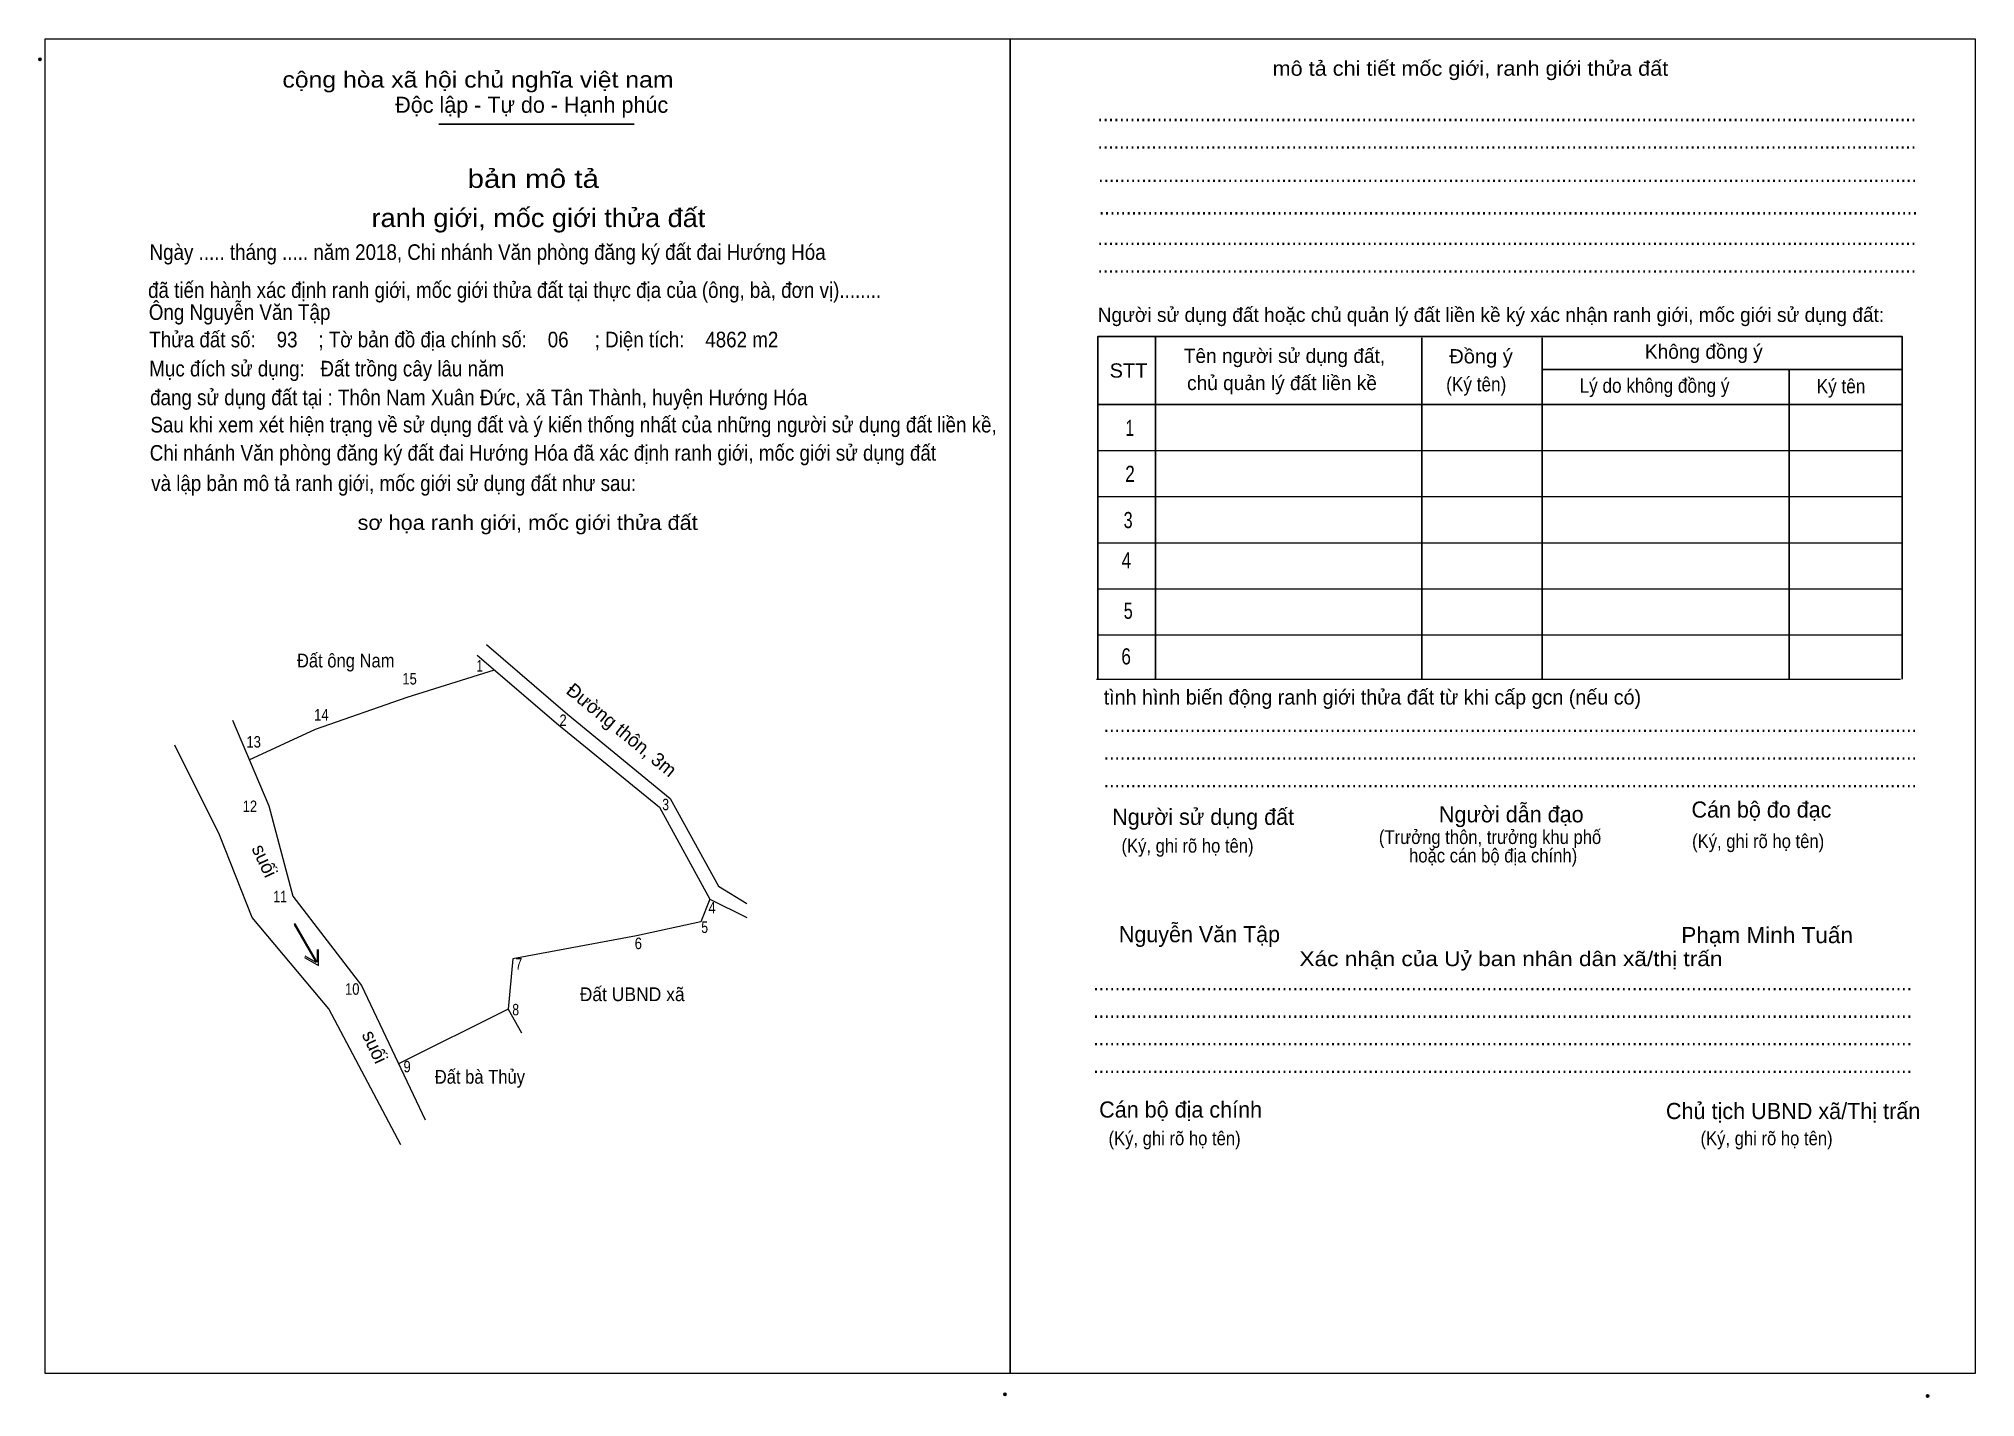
# Model space of a CAD drawing. Header units: metres. Extents: x 538371 to 539991, y 1836405 to 1837284.
# Drawn here: x 538370.8 to 538792.9, y 1836987.6 to 1837283.7 of the extents above; entities that cross this region are included whole.
import ezdxf
from ezdxf.enums import TextEntityAlignment as Align

# ---------------------------------------------------------------- set-up
doc = ezdxf.new("R2010")
doc.units = ezdxf.units.M
doc.header["$PDMODE"] = 32
doc.header["$PDSIZE"] = 0.5
for name, color, linetype, lineweight in [('15', 7, 'Continuous', 13), ('2', 7, 'Continuous', 25), ('35', 7, 'Continuous', 13), ('63', 7, 'Continuous', 13)]:
    doc.layers.add(name, color=color, linetype=linetype, lineweight=lineweight)
doc.layers.add('16', color=7, linetype='Continuous')
doc.layers.add('39', color=7, linetype='Continuous')

msp = doc.modelspace()

# ---------------------------------------------------------------- texts
at = {"layer": '15'}
for s, width, p in [('Đất ông Nam', 0.9, (538437.73, 1837146.7)), ('Đất UBND xã', 0.95, (538500.175, 1837073.96)), ('Đất bà Thủy', 0.9, (538466.97, 1837055.96))]:
    msp.add_text(s, height=3, dxfattribs=dict(at, width=width)).set_placement(p, align=Align.CENTER)
msp.add_text('Đường thôn, 3m', height=3, rotation=320.711, dxfattribs=at).set_placement((538496.915, 1837131.925), align=Align.CENTER)
at = {"layer": '16', "width": 0.9}
for s, p in [('Ngày ..... tháng ..... năm 2018, Chi nhánh Văn phòng đăng ký đất đai Hướng Hóa', (538394.97, 1837235.53)), (' đã tiến hành xác định ranh giới, mốc giới thửa đất tại thực địa của (ông, bà, đơn vị)........', (538393.51, 1837227.25)), ('Ông Nguyễn Văn Tập', (538394.81, 1837222.45)), ('Thửa đất số:    93    ; Tờ bản đồ địa chính số:    06     ; Diện tích:    4862 m2', (538394.91, 1837216.47)), ('Mục đích sử dụng:   Đất trồng cây lâu năm', (538394.91, 1837210.13)), ('đang sử dụng đất tại : Thôn Nam Xuân Đức, xã Tân Thành, huyện Hướng Hóa', (538395.09, 1837203.85)), ('Sau khi xem xét hiện trạng về sử dụng đất và ý kiến thống nhất của những người sử dụng đất liền kề,', (538395.15, 1837197.91)), ('Chi nhánh Văn phòng đăng ký đất đai Hướng Hóa đã xác định ranh giới, mốc giới sử dụng đất', (538395.01, 1837191.77)), (' và lập bản mô tả ranh giới, mốc giới sử dụng đất như sau:', (538394.19, 1837185.15))]:
    msp.add_text(s, height=3.4, dxfattribs=at).set_placement(p)
at = {"layer": '2'}
for s, height, width, p in [('mô tả chi tiết mốc giới, ranh giới thửa đất', 3.21, 1.1, (538682.885, 1837275.67)), ('bản mô tả', 4.014, 1.2, (538478.61, 1837251.23)), ('ranh giới, mốc giới thửa đất', 4.014, 1.1, (538479.735, 1837242.69)), ('1', 3.512, 0.7, (538608.66, 1837197.17)), ('2', 3.512, 0.8, (538608.685, 1837187.15)), ('sơ họa ranh giới, mốc giới thửa đất', 3.21, 1.1, (538477.38, 1837176.67)), ('3', 3.512, 0.75, (538608.28, 1837177.07)), ('4', 3.512, 0.8, (538607.895, 1837168.31)), ('5', 3.512, 0.75, (538608.305, 1837157.29)), ('6', 3.512, 0.8, (538607.845, 1837147.35)), ('(Trưởng thôn, trưởng khu phố', 3.01, 0.9, (538687.17, 1837108.21)), ('hoặc cán bộ địa chính)', 3.01, 0.9, (538687.845, 1837104.19)), ('Xác nhận của Uỷ ban nhân dân xã/thị trấn', 3.21, 1.15, (538691.725, 1837081.59))]:
    msp.add_text(s, height=height, dxfattribs=dict(at, width=width)).set_placement(p, align=Align.CENTER)
for s, height, width, p in [('cộng hòa xã hội chủ nghĩa việt nam', 3.511, 1.15, (538423.93, 1837273.09)), ('........................................................................................................................................................', 3.511, 0.9, (538601.61, 1837265.77)), ('........................................................................................................................................................', 3.511, 0.9, (538601.61, 1837259.75)), ('........................................................................................................................................................', 3.511, 0.9, (538601.75, 1837252.49)), ('........................................................................................................................................................', 3.511, 0.9, (538601.93, 1837245.39)), ('........................................................................................................................................................', 3.511, 0.9, (538601.61, 1837238.75)), ('........................................................................................................................................................', 3.511, 0.9, (538601.61, 1837238.75)), ('........................................................................................................................................................', 3.511, 0.9, (538601.61, 1837232.73)), ('Đồng ý', 3.11, 1.05, (538678.29, 1837212.97)), ('STT', 3.11, 1.05, (538604.25, 1837209.87)), ('(Ký tên)', 3.11, 0.9, (538677.61, 1837206.87)), ('Lý do không đồng ý', 3.11, 0.9, (538706.69, 1837206.57)), ('Ký tên', 3.11, 0.9, (538758.37, 1837206.45)), ('.......................................................................................................................................................', 3.511, 0.9, (538602.95, 1837132.59)), ('.......................................................................................................................................................', 3.511, 0.9, (538602.95, 1837126.57)), ('.......................................................................................................................................................', 3.511, 0.9, (538602.95, 1837120.55)), ('(Ký, ghi rõ họ tên)', 3.01, 0.9, (538731.21, 1837107.33)), ('(Ký, ghi rõ họ tên)', 3.01, 0.9, (538606.83, 1837106.33)), ('Phạm Minh Tuấn', 3.5, 1.05, (538728.86, 1837086.6)), ('........................................................................................................................................................', 3.511, 0.9, (538600.69, 1837076.31)), ('........................................................................................................................................................', 3.511, 0.9, (538600.69, 1837070.29)), ('........................................................................................................................................................', 3.511, 0.9, (538600.69, 1837064.29)), ('........................................................................................................................................................', 3.511, 0.9, (538600.69, 1837058.27)), ('(Ký, ghi rõ họ tên)', 3.01, 0.9, (538604.01, 1837042.55)), ('(Ký, ghi rõ họ tên)', 3.01, 0.9, (538733.05, 1837042.55))]:
    msp.add_text(s, height=height, dxfattribs=dict(at, width=width)).set_placement(p)
for s, height, p in [('Độc lập - Tự do - Hạnh phúc', 3.511, (538448.51, 1837267.59)), ('Người sử dụng đất hoặc chủ quản lý đất liền kề ký xác nhận ranh giới, mốc giới sử dụng đất:', 3.11, (538601.65, 1837222.01)), ('Tên người sử dụng đất,', 3.11, (538620.41, 1837213.07)), ('Không đồng ý', 3.11, (538720.93, 1837213.99)), ('chủ quản lý đất liền kề', 3.11, (538621.13, 1837207.15)), ('tình hình biến động ranh giới thửa đất từ khi cấp gcn (nếu có)', 3.21, (538602.95, 1837138.61)), ('Người sử dụng đất', 3.512, (538604.81, 1837112.37)), ('Người dẫn đạo', 3.51, (538676.03, 1837112.93)), ('Cán bộ đo đạc', 3.504, (538731.09, 1837113.97)), ('Nguyễn Văn Tập', 3.5, (538606.27, 1837086.81)), ('Cán bộ địa chính', 3.512, (538601.97, 1837048.57)), ('Chủ tịch UBND xã/Thị trấn', 3.52, (538725.51, 1837048.25))]:
    msp.add_text(s, height=height, dxfattribs=at).set_placement(p)
at = {"layer": '39'}
for p in [(538418.696, 1837103.931), (538442.716, 1837063.371)]:
    msp.add_text('suối', height=3, rotation=295.088, dxfattribs=at).set_placement(p, align=Align.CENTER)
at = {"layer": '63'}
for s, width, p in [(' 1', 0.75, (538467.62, 1837145.79)), (' 15', 0.85, (538453.23, 1837142.98)), (' 14', 0.85, (538434.01, 1837135.12)), (' 2', 0.85, (538485.9, 1837133.94)), (' 13', 0.85, (538419.24, 1837129.23)), (' 12', 0.85, (538418.41, 1837115.17)), (' 3', 0.8, (538508.21, 1837115.57)), (' 11', 0.8, (538424.92, 1837095.51)), (' 4', 0.85, (538518.38, 1837093.07)), (' 5', 0.8, (538516.72, 1837088.82)), (' 6', 0.85, (538502.3, 1837085.3)), (' 7', 0.8, (538476.2, 1837080.85)), (' 10', 0.85, (538440.73, 1837075.35)), (' 8', 0.8, (538475.52, 1837070.86)), (' 9', 0.85, (538451.9, 1837058.44))]:
    msp.add_text(s, height=2.5, dxfattribs=dict(at, width=width)).set_placement(p, align=Align.RIGHT)

# ---------------------------------------------------------------- linework, layer by layer
at = {"layer": '15'}
for q in [(538449.25, 1837060.27), (538476.03, 1837067.04)]:
    msp.add_line((538473.13, 1837072.21), q, dxfattribs=at)
for points in [[(538466.4, 1837149.4), (538484.13, 1837134.21), (538506.13, 1837116.21), (538517.13, 1837096.21), (538525.13, 1837092.21)], [(538468.38, 1837151.66), (538486.06, 1837136.51), (538508.48, 1837118.16), (538519.02, 1837099), (538525.13, 1837095.21)], [(538416.71, 1837126.55), (538431.13, 1837133.21), (538451.13, 1837140.21), (538470.13, 1837146.21)], [(538413.06, 1837135.19), (538420.96, 1837116.51), (538426.17, 1837096.87), (538441.16, 1837077.39), (538455.01, 1837048.09)], [(538449.74, 1837042.61), (538434.03, 1837072.31), (538417.33, 1837092.22), (538410.22, 1837110.22), (538400.5, 1837129.77)], [(538517.13, 1837096.21), (538515.13, 1837091.21), (538501.13, 1837088.21), (538474.13, 1837083.21), (538473.13, 1837072.21)]]:
    msp.add_lwpolyline(points, dxfattribs=at)
at = {"layer": '2'}
for p, q in [((538458.06, 1837265.1), (538500.6, 1837265.1)), ((538614.28, 1837218.85), (538614.28, 1837144.13)), ((538672.32, 1837218.54), (538672.32, 1837144.13)), ((538698.5, 1837218.54), (538698.5, 1837144.13)), ((538698.5, 1837211.62), (538776.97, 1837211.62)), ((538752.38, 1837211.62), (538752.38, 1837144.13)), ((538601.68, 1837204), (538776.97, 1837204))]:
    msp.add_line(p, q, dxfattribs=at)
at = {"layer": '2', "lineweight": 13}
for p, q in [((538601.68, 1837193.96), (538776.97, 1837193.96)), ((538601.68, 1837183.93), (538776.97, 1837183.93)), ((538601.68, 1837173.89), (538776.97, 1837173.89)), ((538601.68, 1837163.86), (538776.97, 1837163.86)), ((538601.68, 1837153.83), (538776.97, 1837153.83)), ((538601.38, 1837144.13), (538776.66, 1837144.13))]:
    msp.add_line(p, q, dxfattribs=at)
for points in [[(538372.19, 1837283.74), (538582.56, 1837283.74), (538582.56, 1836992.77), (538372.19, 1836992.77)], [(538582.57, 1837283.74), (538792.94, 1837283.74), (538792.94, 1836992.76), (538582.57, 1836992.76)], [(538582.57, 1837283.74), (538792.94, 1837283.74), (538792.94, 1836992.76), (538582.57, 1836992.76)]]:
    msp.add_lwpolyline(points, close=True, dxfattribs=at)
at = {"layer": '2'}
msp.add_lwpolyline([(538776.97, 1837144.13), (538776.97, 1837218.85), (538601.68, 1837218.85), (538601.68, 1837144.13)], dxfattribs=at)
for p in [(538371.06, 1837279.25), (538581.43, 1836988.28), (538782.55, 1836987.86)]:
    msp.add_point(p, dxfattribs=at)
at = {"layer": '35'}
for p, q in [((538431.5, 1837085.23), (538431.49, 1837082.48)), ((538431.27, 1837082.36), (538428.9, 1837083.74))]:
    msp.add_line(p, q, dxfattribs=at)
for points in [[(538431.49, 1837082.48), (538426.72, 1837090.79), (538426.46, 1837090.65), (538431.27, 1837082.36)], [(538428.75, 1837083.48), (538431.79, 1837081.71), (538431.8, 1837085.23)]]:
    msp.add_lwpolyline(points, dxfattribs=at)

msp.set_redraw_order([(e.dxf.handle, doc.entitydb.next_handle()) for e in msp.query("TEXT MTEXT ATTDEF DIMENSION ARC_DIMENSION")])  # texts and dimensions are drawn at this point

doc.saveas('drawing.dxf')
